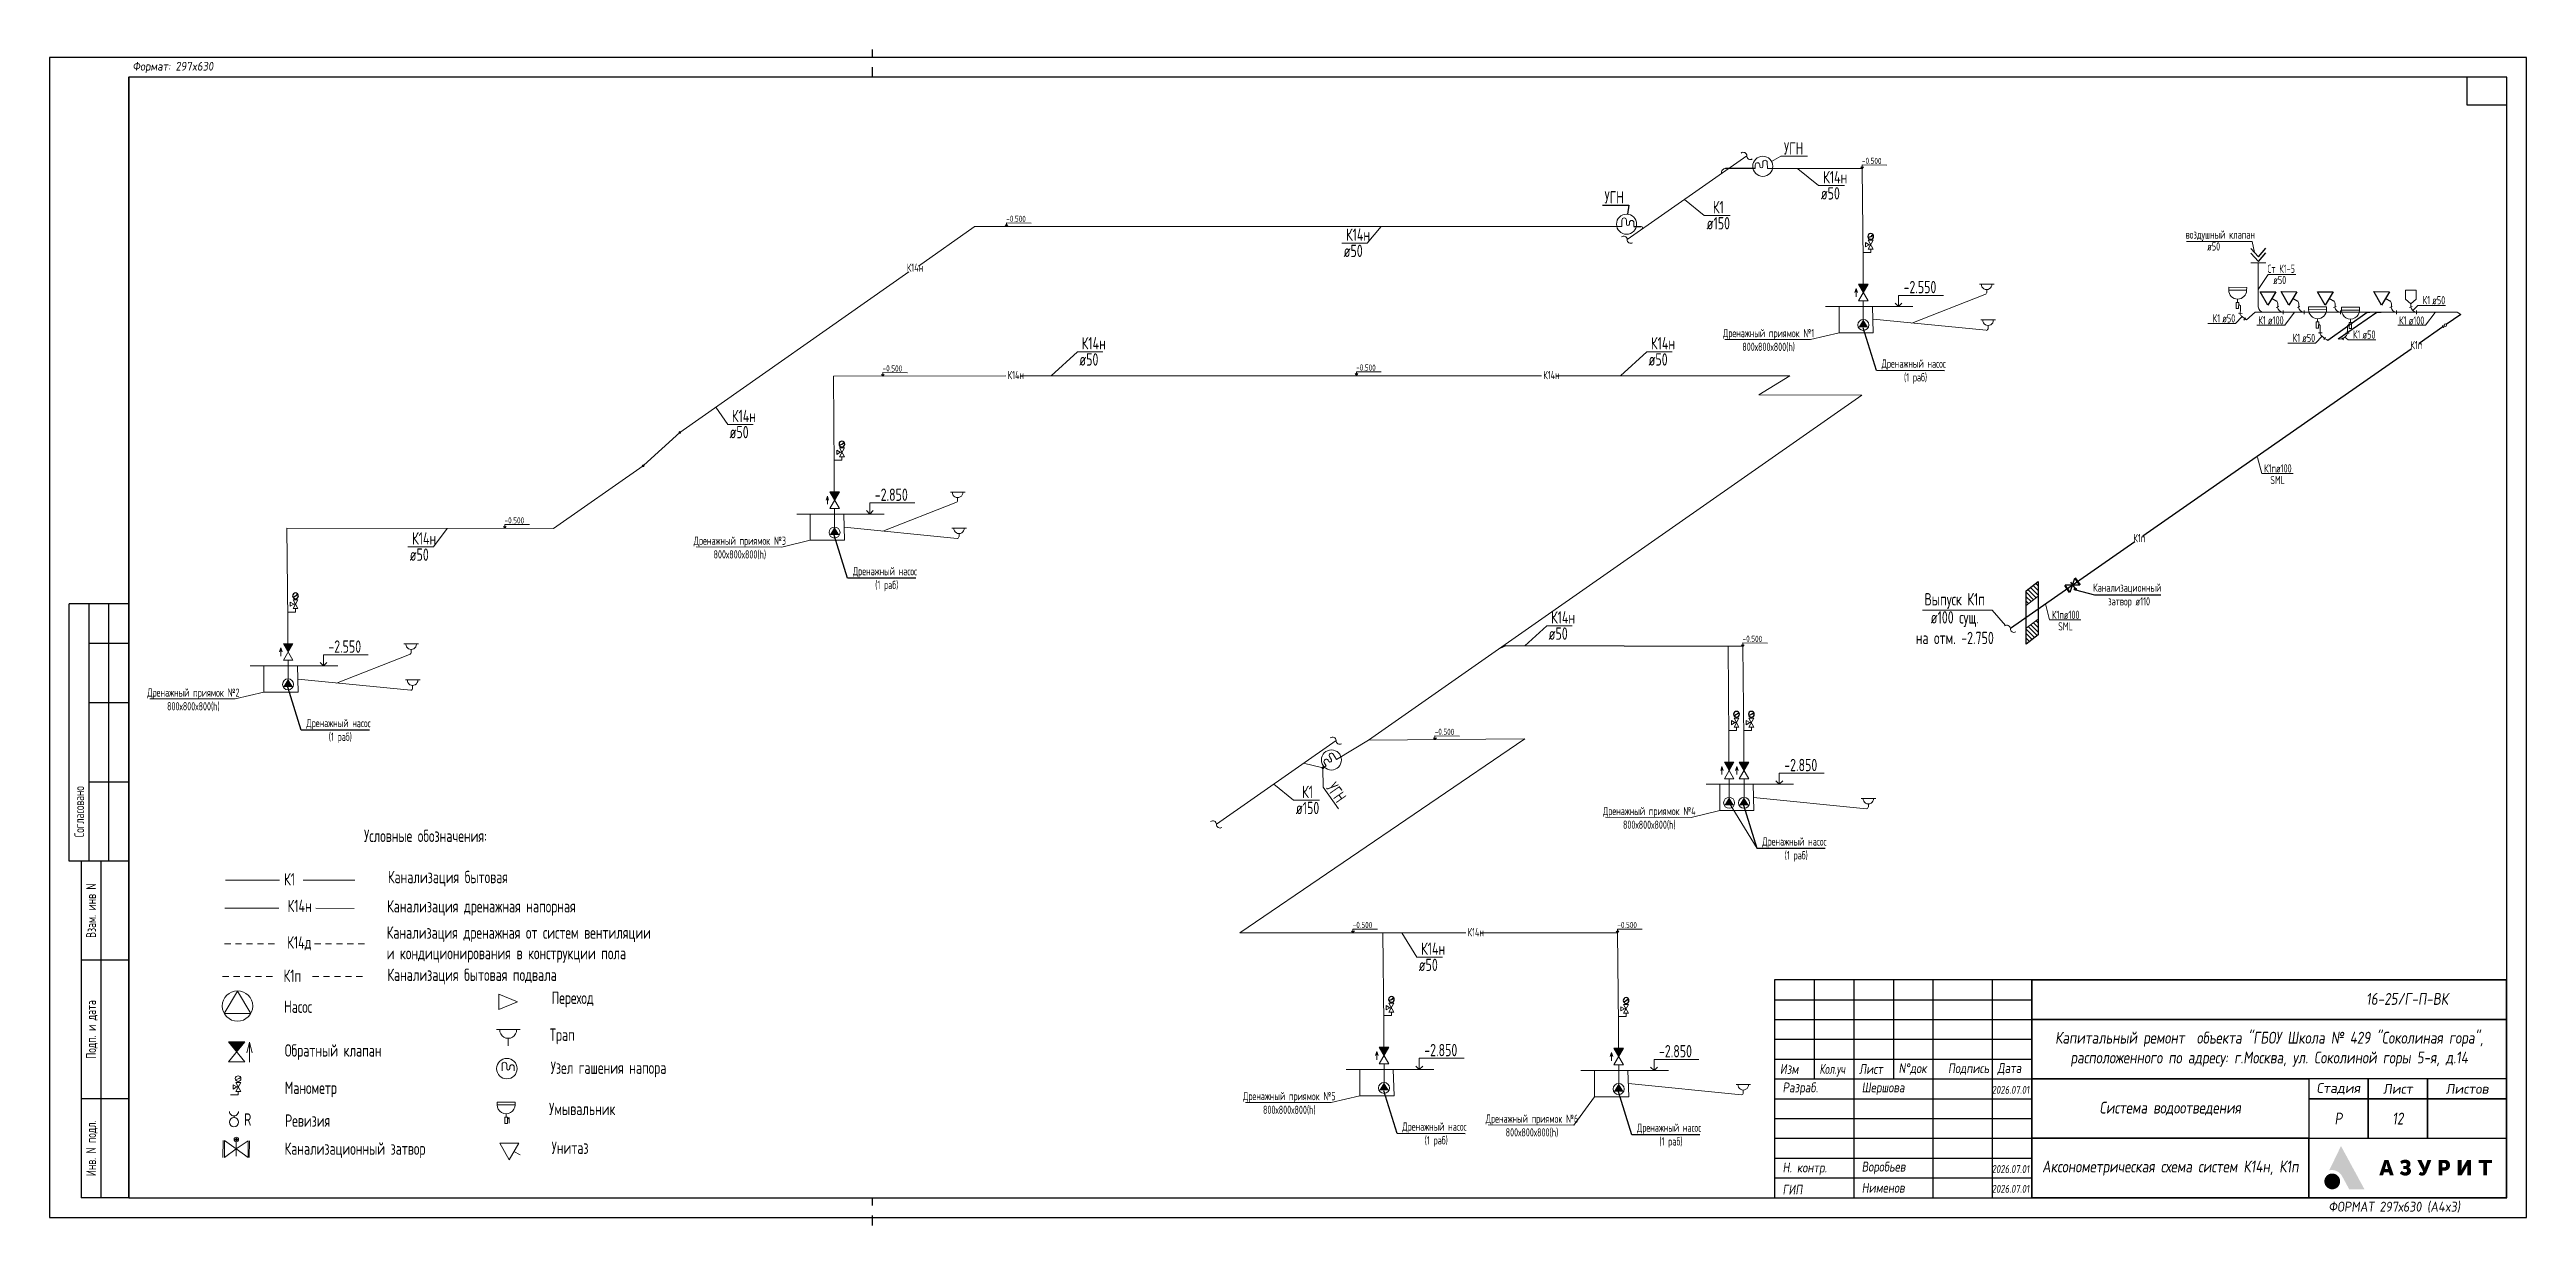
# Paper-space layout 'Схема К2' of a CAD drawing. Header units: millimetres. Extents: x 0 to 24.7, y -0.1 to 11.6.
# The model-space entities are those that its viewports show. They can reach past a viewport. Long polylines and large blocks are cut down to what shows.
import ezdxf
from ezdxf.enums import TextEntityAlignment as Align

# ---------------------------------------------------------------- set-up
doc = ezdxf.new("R2010")
doc.units = ezdxf.units.MM
doc.header["$MEASUREMENT"] = 0
doc.linetypes.add('01_base$0$DASHED2', pattern=[0.375, 0.25, -0.125])
doc.linetypes.add('ACAD_ISO03W100', pattern=[30, 12, -18])
doc.layers.get('0').update_dxf_attribs({"color": 250, "lineweight": 9})
for name, color, linetype in [('_OBORUD', 1, 'Continuous'), ('_RAMKA', 7, 'Continuous'), ('PDF _0', 7, 'Continuous'), ('PDF __OBORUD', 1, 'Continuous'), ('PDF __Арматура', 7, 'Continuous'), ('PDF __насос', 1, 'Continuous'), ('PDF __Санпр', 7, 'Continuous'), ('PDF __Сантехника', 7, 'Continuous'), ('АР_Кровля дорожки', 245, 'Continuous'), ('АР_Таблицы', 250, 'Continuous')]:
    doc.layers.add(name, color=color, linetype=linetype)
for name, color, linetype, lineweight in [('_STAMP', 250, 'Continuous', 30), ('_TEXT', 189, 'Continuous', 30), ('_ВК-Razmer VK', 7, 'Continuous', 25), ('_ВК-Text VK', 7, 'Continuous', 30), ('_ВК-К1', 14, 'Continuous', 40), ('_ВК-К14н', 165, 'Continuous', 40), ('_ВК-К3', 30, 'Continuous', 40), ('_Дренажные насосы', 1, 'Continuous', 30), ('_Отметки перекрытий', 7, 'Continuous', 25), ('_Санпр', 7, 'Continuous', 30), ('_Сантехника', 7, 'Continuous', 30), ('ВК_канализация', 32, 'Continuous', 30), ('надписи ВК', 7, 'Continuous', 13)]:
    doc.layers.add(name, color=color, linetype=linetype, lineweight=lineweight)
doc.layers.add('PDF __ВК-К1', color=7, linetype='Continuous', true_color=0xb80000)
doc.styles.add('ISOCPEUR', font='isocpeur.ttf', dxfattribs={"width": 0.7})
doc.styles.add('SIMPLEX', font='simplex.shx', dxfattribs={"width": 0.85, "oblique": 7})
doc.styles.add('Архитектурный', font='isocpeur.ttf', dxfattribs={"oblique": 8})
doc.styles.add('Архитектурный размер', font='isocpeur.ttf', dxfattribs={"width": 0.8, "oblique": 8})

psp = doc.layouts.new('Схема К2')

# ---------------------------------------------------------------- texts
at = {"layer": '_STAMP', "color": 7, "lineweight": -2, "attachment_point": 5, "style": 'Архитектурный размер'}
for s, width, heights, insert, char_height in [('Р', 0.47705, [0.287], (22.816, 0.986), 0.118), ('12', 0.47705, [0.287], (23.409, 0.986), 0.1183), ('Аксонометрическая схема систем К14н, К1п', 2.49985, [0.575], (21.141, 0.493), 0.11833)]:
    psp.add_mtext_dynamic_manual_height_columns(s, width=width, gutter_width=0, heights=heights, dxfattribs=dict(at, insert=insert, char_height=char_height))

msp = doc.modelspace()

# ---------------------------------------------------------------- texts
at = {"layer": 'АР_Таблицы', "lineweight": 13, "ltscale": 100, "char_height": 300, "width": 9470.463, "attachment_point": 4, "style": 'ISOCPEUR'}
for s, insert in [('\\pxi-1,l1,t1,5;-2.550', (64320.8, -93777.4, 0.3)), ('\\pxi-1,l1,t1,5;-2.850', (39298.6, -98823.9)), ('\\pxi-1,l1,t1,5;-2.550', (26007.9, -102514.9, 0)), ('\\pxi-1,l1,t1,5;-2.850', (61418.9, -105394.6)), ('\\pxi-1,l1,t1,5;-2.850', (52663.5, -112323.9)), ('\\pxi-1,l1,t1,5;-2.850', (58372, -112350.5))]:
    msp.add_mtext(s, dxfattribs=dict(at, insert=insert))
at = {"layer": 'ВК_канализация', "color": 18, "ltscale": 100, "true_color": 0x000000, "attachment_point": 4, "style": 'ISOCPEUR'}
for s, insert, char_height, width in [('\\pxi-1,l1,t1,5;УГН', (61411.5, -90406, 0.3), 300, 7500), ('К14н', (62365.5, -91105, 0.6), 300, 5891.51), ('\\pxi-1,l1,t1,5;УГН', (57047.8, -91594.5), 300, 7500), ('\\pxi-1,l1,t1,5;ø50', (62307.9, -91498.1, 0.6), 300, 7500), ('\\pxi-1,l1,t1,5;ø150', (59530.3, -92224.9, 0.6), 300, 7500), ('К1', (59683.2, -91833.9, 0.6), 300, 5891.51), ('\\pxi-1,l1,t1,5;ø50', (50702.3, -92896.5), 300, 7500), ('К14н', (50759.9, -92503.4), 300, 5891.51), ('воздушный клапан', (71181.3, -92527.2), 200, 5891.51), ('\\pxi-1,l1,t1,5;ø50', (71706, -92789.7), 200, 7500), ('Ст К1-5', (73172, -93332.9), 200, 5891.51), ('\\pxi-1,l1,t1,5;ø50', (73312.2, -93605.3), 200, 7500), ('К1', (71839.8, -94535.1, 0), 200, 5891.51), ('\\pxi-1,l1,t1,5;ø50', (72073, -94538.3, 0), 200, 7500), ('К1', (72951.8, -94582.3, 0), 200, 5891.51), ('\\pxi-1,l1,t1,5;ø100', (73185, -94585.5, 0), 200, 7500), ('К1', (76374.4, -94586.3, 0), 200, 5891.51), ('\\pxi-1,l1,t1,5;ø100', (76607.6, -94589.5, 0), 200, 7500), ('К1', (76947.3, -94093.1), 200, 5891.51), ('\\pxi-1,l1,t1,5;ø50', (77180.5, -94096.2), 200, 7500), ('К14н', (44330.9, -95143.2), 300, 5891.51), ('К14н', (58176.6, -95143.2), 300, 5891.51), ('К1', (73783.9, -95010.4, 0), 200, 5891.51), ('\\pxi-1,l1,t1,5;ø50', (74017.1, -95013.6, 0), 200, 7500), ('К1', (75250.4, -94927.8, 0), 200, 5891.51), ('\\pxi-1,l1,t1,5;ø50', (75483.6, -94930.9, 0), 200, 7500), ('\\pxi-1,l1,t1,5;ø50', (44273.3, -95536.3), 300, 7500), ('\\pxi-1,l1,t1,5;ø50', (58118.9, -95536.3), 300, 7500), ('К14н', (42529.9, -95916), 200, 5891.51), ('К14н', (55558, -95916), 200, 5891.51), ('К14н', (35823.6, -96909.7), 300, 5891.51), ('\\pxi-1,l1,t1,5;ø50', (35765.9, -97302.8), 300, 7500), ('К1п', (73090.3, -98184.6, 0), 200, 5891.51), ('\\pxi-1,l1,t1,5;ø100', (73379.4, -98184.3, 0), 200, 7500), ('SML', (73241.8, -98465.7), 200, 5891.51), ('К14н', (55746, -101806.2), 300, 5891.51), ('Выпуск К1п', (64832.1, -101405.5), 300, 5891.51), ('К1п', (67931.3, -101743.1, 0), 200, 5891.51), ('\\pxi-1,l1,t1,5;ø100', (68220.4, -101742.7, 0), 200, 7500), ('\\pxi-1,l1,t1,5;ø50', (55688.4, -102199.3), 300, 7500), ('SML', (68082.8, -102024.2), 200, 5891.51), ('К1', (49692.5, -106048, 0.6), 300, 5891.51), ('\\pxi-1,l1,t1,5;ø150', (49539.6, -106439, 0.6), 300, 7500), ('К14н', (53717.1, -109458.3), 200, 5891.51), ('\\pxi-1,l1,t1,5;ø50', (52528.3, -110251.6), 300, 7500), ('К14н', (52586, -109858.5), 300, 5891.51)]:
    msp.add_mtext(s, dxfattribs=dict(at, insert=insert, char_height=char_height, width=width))
at = {"layer": 'ВК_канализация', "color": 18, "ltscale": 100, "true_color": 0x000000, "style": 'ISOCPEUR'}
for s, insert, char_height, width, attachment_point, rotation in [('\\pxi-1,l1,t1,5;-0.500', (63785.1, -90711.6, 0.3), 150, 7500, 6, 359.358033), ('\\pxi-1,l1,t1,5;-0.500', (42972.4, -92119.4), 150, 7500, 6, 359.358033), ('К14н', (40078.8, -93305.4, -0.6), 200, 5891.51, 4, 0.039671), ('\\pxqc;Дренажный приямок №1\\P800х800х800(h)', (58093.5, -95067.8, 0.3), 200, 5891.51, 4, 359.918427), ('К1п', (76648.8, -95189.5), 200, 5891.51, 4, 0.578391), ('\\pxi-1,l1,t1,5;-0.500', (39965.6, -95756.9, 0), 150, 7500, 6, 359.358033), ('\\pxi-1,l1,t1,5;-0.500', (51484.2, -95735.7), 150, 7500, 6, 359.358033), ('\\pxqc;Дренажный насос\\P (1 раб)', (61621.6, -95826.1, 0.3), 200, 5891.51, 4, 359.918427), ('\\pxi-1,l1,t1,5;-0.500', (30770.5, -99450.4), 150, 7500, 6, 359.358033), ('К14н', (28044.7, -99886.2, -0.6), 300, 5891.51, 4, 359.918427), ('\\pxqc;Дренажный приямок №3\\P800х800х800(h)', (33071.2, -100114.3, 0), 200, 5891.51, 4, 359.918427), ('К1п', (69910.6, -99878.3), 200, 5891.51, 4, 359.80031), ('\\pxi-1,l1,t1,5;ø50', (27986.6, -100279.3, -0.6), 300, 7500, 4, 359.918427), ('\\pxqc;Дренажный насос\\P (1 раб)', (36599.4, -100872.5), 200, 5891.51, 4, 359.918427), ('\\pxqc;Канализационный\\P затвор ø110', (68594.3, -101274.7), 200, 2334.903, 4, 359.90808), ('\\pxi-1,l1,t1,5;-0.500', (60883.1, -102328.8), 150, 7500, 6, 359.358033), ('\\pxqc;Дренажный приямок №2\\P800х800х800(h)', (19780.5, -103805.3, 0), 200, 5891.51, 4, 359.918427), ('\\pxqc;Дренажный насос\\P (1 раб)', (23308.6, -104563.6, 0), 200, 5891.51, 4, 359.918427), ('\\pxi-1,l1,t1,5;-0.500', (53394, -104589), 150, 7500, 6, 359.358033), ('\\pxi-1,l1,t1,5;УГН', (50393, -105866.4), 300, 7500, 4, 305), ('\\pxqc;Дренажный приямок №4\\P800х800х800(h)', (55191.5, -106685, 0), 200, 5891.51, 4, 359.918427), ('\\pxqc;Дренажный насос\\P (1 раб)', (58719.6, -107443.3), 200, 5891.51, 4, 359.918427), ('\\pxi-1,l1,t1,5;-0.500', (51399.7, -109284.7), 150, 7500, 6, 359.358033), ('\\pxi-1,l1,t1,5;-0.500', (57836.2, -109284.7), 150, 7500, 6, 359.358033), ('\\pxqc;Дренажный приямок №5\\P800х800х800(h)', (46436.1, -113614.3, 0), 200, 5891.51, 4, 359.918427), ('\\pxqc;Дренажный насос\\P (1 раб)', (49964.2, -114372.6), 200, 5891.51, 4, 359.918427), ('\\pxqc;Дренажный приямок №6\\P800х800х800(h)', (52338.1, -114162.9, 0), 200, 5891.51, 4, 359.918427), ('\\pxqc;Дренажный насос\\P (1 раб)', (55672.8, -114399.2), 200, 5891.51, 4, 359.918427)]:
    msp.add_mtext(s, dxfattribs=dict(at, insert=insert, char_height=char_height, width=width, attachment_point=attachment_point, rotation=rotation))
at = {"layer": 'ВК_канализация', "color": 18, "lineweight": 13, "ltscale": 100, "true_color": 0x000000, "char_height": 300, "attachment_point": 4, "style": 'ISOCPEUR'}
for s, insert, width in [('\\pxi-1,l1,qc,t1,5;ø100 сущ.\\Pна отм. -2.750', (64574.7, -102055.9), 1985.55), ('Условные обозначения:', (26877, -107116), 5891.51), ('К1', (24932.1, -108172.1), 3718.698), ('Канализация бытовая', (27456.4, -108158.2), 5891.51), ('К14н', (25017.1, -108819.3), 3718.698), ('Канализация дренажная напорная', (27437.1, -108868.4), 9419.386), ('К14д', (25007.4, -109729.6), 3718.698), ('Канализация дренажная от систем вентиляции и кондиционирования в конструкции пола', (27427.4, -109757.9), 6649.439), ('К1п', (24918.8, -110517), 3718.698), ('Канализация бытовая подвала', (27443.1, -110534.2), 5891.51), ('Насос', (24933.4, -111269.4), 8368.311), ('Переход', (31438.1, -111094.6), 8368.311), ('Трап', (31394.9, -111990.6), 8368.311), ('Обратный клапан', (24948.7, -112373.4), 8368.311), ('Узел гашения напора', (31415.3, -112792.7), 8368.311), ('Манометр', (24948.7, -113281.8), 8368.311), ('R', (23961.2, -114010), 8368.311), ('Умывальник', (31377.7, -113755), 8368.311), ('Ревизия', (24956.1, -114038.2), 8368.311), ('Канализационный затвор', (24944.2, -114759.2), 8368.311), ('Унитаз', (31438.1, -114697.9), 8368.311)]:
    msp.add_mtext(s, dxfattribs=dict(at, insert=insert, width=width))

# ---------------------------------------------------------------- blocks, each defined once
blk = doc.blocks.new('Логотип Азурит')
at = {"layer": '_STAMP', "linetype": 'Continuous', "true_color": 0x2a3756}
h = blk.add_hatch(color=159, dxfattribs=at)
h.dxf.hatch_style = 1
h.paths.add_polyline_path([(-39.4, 8.5), (-40.02, 9.65), (-40.61, 10.74), (-41.14, 11.7), (-41.62, 12.59), (-41.79, 12.89), (-41.86, 13.01), (-41.91, 12.94), (-41.99, 12.78), (-42.39, 11.96), (-42.77, 11.18), (-43.09, 10.5), (-43.47, 9.72), (-44.18, 8.26), (-44.5, 7.6), (-44.73, 7.14), (-44.85, 6.9), (-44.7, 6.93), (-44.51, 6.95), (-44.27, 6.97), (-44.09, 6.97), (-43.91, 6.96), (-43.74, 6.94), (-43.56, 6.91), (-43.39, 6.87), (-43.22, 6.81), (-43.05, 6.75), (-42.89, 6.68), (-42.73, 6.59), (-42.58, 6.5), (-42.43, 6.4), (-42.29, 6.29), (-42.15, 6.17), (-42.03, 6.04), (-41.91, 5.91), (-41.79, 5.77), (-41.72, 5.65), (-41.63, 5.5), (-41.3, 4.9), (-41.02, 4.39), (-40.57, 3.56), (-40.05, 2.59), (-39.78, 2.11), (-37.86, 2.11), (-36.5, 2.11), (-35.94, 2.12), (-36.48, 3.13), (-36.82, 3.75), (-37.16, 4.37), (-37.67, 5.33), (-38.2, 6.3), (-38.54, 6.93), (-38.87, 7.53)])
h = blk.add_hatch(color=159, dxfattribs=at)
h.dxf.hatch_style = 1
h.paths.add_polyline_path([(-29.3, 7.88), (-29.63, 8.84), (-29.86, 9.53), (-30.37, 9.54), (-30.87, 9.54), (-30.93, 9.38), (-31.26, 8.4), (-31.64, 7.27), (-31.97, 6.31), (-32.19, 5.64), (-32.05, 5.63), (-31.71, 5.62), (-31.23, 5.62), (-31.11, 6.03), (-30.99, 6.44), (-30.37, 6.44), (-29.75, 6.44), (-29.63, 6.03), (-29.52, 5.62), (-29.03, 5.62), (-28.54, 5.62), (-28.6, 5.8), (-28.93, 6.79)])
h.paths.add_polyline_path([(-30.77, 7.21), (-30.74, 7.31), (-30.56, 7.93), (-30.43, 8.43), (-30.39, 8.59), (-30.37, 8.65), (-30.35, 8.64), (-30.31, 8.45), (-30.22, 8.08), (-30.11, 7.66), (-30.01, 7.33), (-29.97, 7.21), (-30.37, 7.21)], flags=16)
h = blk.add_hatch(color=159, dxfattribs=at)
h.dxf.hatch_style = 1
h.paths.add_polyline_path([(-24.39, 7.35), (-24.47, 7.43), (-24.56, 7.5), (-24.66, 7.56), (-24.81, 7.65), (-24.74, 7.69), (-24.65, 7.75), (-24.55, 7.86), (-24.45, 7.97), (-24.38, 8.09), (-24.35, 8.18), (-24.32, 8.25), (-24.31, 8.34), (-24.3, 8.45), (-24.3, 8.65), (-24.31, 8.73), (-24.34, 8.82), (-24.41, 8.99), (-24.51, 9.14), (-24.63, 9.28), (-24.78, 9.39), (-24.95, 9.48), (-25.13, 9.55), (-25.34, 9.59), (-25.56, 9.6), (-25.74, 9.6), (-25.91, 9.58), (-26.08, 9.55), (-26.23, 9.51), (-26.39, 9.46), (-26.53, 9.39), (-26.67, 9.32), (-26.8, 9.23), (-26.9, 9.15), (-26.81, 8.98), (-26.64, 8.66), (-26.54, 8.5), (-26.51, 8.5), (-26.46, 8.54), (-26.35, 8.61), (-26.21, 8.67), (-26.07, 8.73), (-25.93, 8.77), (-25.82, 8.79), (-25.72, 8.79), (-25.62, 8.79), (-25.53, 8.76), (-25.46, 8.73), (-25.39, 8.68), (-25.34, 8.62), (-25.3, 8.55), (-25.26, 8.45), (-25.26, 8.36), (-25.27, 8.27), (-25.32, 8.18), (-25.36, 8.13), (-25.39, 8.08), (-25.44, 8.05), (-25.49, 8.02), (-25.63, 7.99), (-25.84, 7.98), (-26.1, 7.97), (-26.1, 7.6), (-26.1, 7.24), (-25.78, 7.23), (-25.54, 7.21), (-25.45, 7.2), (-25.38, 7.18), (-25.33, 7.15), (-25.28, 7.12), (-25.25, 7.08), (-25.21, 7.02), (-25.19, 6.96), (-25.17, 6.9), (-25.17, 6.76), (-25.18, 6.7), (-25.2, 6.64), (-25.23, 6.58), (-25.26, 6.53), (-25.31, 6.49), (-25.37, 6.45), (-25.44, 6.43), (-25.52, 6.41), (-25.69, 6.39), (-25.78, 6.39), (-25.87, 6.41), (-26, 6.45), (-26.16, 6.51), (-26.3, 6.6), (-26.43, 6.69), (-26.53, 6.76), (-26.77, 6.45), (-26.93, 6.26), (-26.97, 6.2), (-26.98, 6.15), (-26.97, 6.11), (-26.94, 6.07), (-26.82, 5.97), (-26.62, 5.84), (-26.41, 5.73), (-26.19, 5.65), (-25.97, 5.59), (-25.78, 5.57), (-25.53, 5.57), (-25.3, 5.58), (-25.12, 5.61), (-24.99, 5.65), (-24.87, 5.71), (-24.75, 5.78), (-24.64, 5.85), (-24.54, 5.94), (-24.45, 6.03), (-24.37, 6.13), (-24.31, 6.23), (-24.25, 6.37), (-24.21, 6.51), (-24.2, 6.66), (-24.2, 6.82), (-24.21, 6.94), (-24.24, 7.06), (-24.28, 7.16), (-24.33, 7.26)])
h = blk.add_hatch(color=159, dxfattribs=at)
h.dxf.hatch_style = 1
h.paths.add_polyline_path([(-19.61, 8.04), (-19.36, 8.68), (-19.14, 9.22), (-19.03, 9.53), (-19.17, 9.54), (-19.52, 9.54), (-20.02, 9.54), (-20.05, 9.44), (-20.31, 8.65), (-20.59, 7.81), (-20.63, 7.68), (-20.66, 7.62), (-20.67, 7.61), (-20.7, 7.67), (-20.82, 7.97), (-21.01, 8.4), (-21.34, 9.1), (-21.54, 9.54), (-22.06, 9.54), (-22.58, 9.54), (-22.4, 9.17), (-21.88, 8.17), (-21.32, 7.06), (-21.11, 6.63), (-21.09, 6.56), (-21.1, 6.52), (-21.15, 6.45), (-21.21, 6.41), (-21.28, 6.38), (-21.37, 6.37), (-21.45, 6.37), (-21.55, 6.39), (-21.64, 6.43), (-21.74, 6.49), (-21.82, 6.53), (-21.86, 6.49), (-21.92, 6.39), (-22.11, 6.05), (-22.23, 5.85), (-22.18, 5.81), (-22.08, 5.75), (-21.95, 5.69), (-21.81, 5.63), (-21.69, 5.59), (-21.51, 5.57), (-21.31, 5.57), (-21.12, 5.59), (-20.97, 5.62), (-20.88, 5.66), (-20.79, 5.71), (-20.71, 5.77), (-20.63, 5.84), (-20.56, 5.93), (-20.48, 6.02), (-20.35, 6.23), (-20.28, 6.35), (-20.21, 6.51), (-19.92, 7.25)])
h = blk.add_hatch(color=159, dxfattribs=at)
h.dxf.hatch_style = 1
h.paths.add_polyline_path([(-14.46, 7.53), (-14.41, 7.64), (-14.37, 7.74), (-14.33, 7.96), (-14.31, 8.19), (-14.32, 8.41), (-14.37, 8.63), (-14.45, 8.83), (-14.5, 8.93), (-14.55, 9.02), (-14.62, 9.1), (-14.69, 9.18), (-14.81, 9.29), (-14.92, 9.37), (-15.06, 9.43), (-15.21, 9.49), (-15.33, 9.52), (-15.49, 9.53), (-16.3, 9.54), (-17.21, 9.54), (-17.21, 7.58), (-17.21, 5.62), (-16.73, 5.62), (-16.25, 5.62), (-16.25, 6.23), (-16.25, 6.83), (-15.87, 6.83), (-15.58, 6.84), (-15.35, 6.86), (-15.17, 6.91), (-14.99, 6.98), (-14.83, 7.08), (-14.69, 7.2), (-14.56, 7.36)])
h.paths.add_polyline_path([(-15.6, 7.68), (-15.67, 7.66), (-15.95, 7.66), (-16.25, 7.66), (-16.25, 8.2), (-16.25, 8.74), (-15.93, 8.73), (-15.64, 8.72), (-15.57, 8.7), (-15.51, 8.67), (-15.42, 8.6), (-15.35, 8.51), (-15.32, 8.45), (-15.3, 8.39), (-15.29, 8.19), (-15.29, 8.07), (-15.3, 8), (-15.32, 7.94), (-15.35, 7.88), (-15.39, 7.82), (-15.43, 7.78), (-15.53, 7.71)], flags=16)
h = blk.add_hatch(color=159, dxfattribs=at)
h.dxf.hatch_style = 1
h.paths.add_polyline_path([(-10.09, 7.82), (-9.98, 8.03), (-9.94, 8.12), (-9.95, 7.93), (-9.96, 7.49), (-9.97, 6.69), (-9.97, 5.62), (-9.5, 5.62), (-9.04, 5.62), (-9.04, 7.58), (-9.04, 9.54), (-9.51, 9.54), (-9.99, 9.54), (-10.36, 8.91), (-10.84, 8.1), (-11.03, 7.78), (-11.26, 7.34), (-11.37, 7.13), (-11.42, 7.05), (-11.41, 7.31), (-11.39, 7.78), (-11.39, 8.55), (-11.39, 9.54), (-11.86, 9.54), (-12.34, 9.54), (-12.34, 7.58), (-12.34, 5.62), (-11.86, 5.62), (-11.37, 5.62), (-11.18, 5.95), (-10.61, 6.89), (-10.31, 7.42)])
h = blk.add_hatch(color=159, dxfattribs=at)
h.dxf.hatch_style = 1
h.paths.add_polyline_path([(-3.74, 9.14), (-3.74, 9.54), (-5.42, 9.54), (-7.09, 9.54), (-7.09, 9.14), (-7.09, 8.74), (-6.5, 8.74), (-5.9, 8.74), (-5.9, 7.18), (-5.9, 5.62), (-5.43, 5.62), (-4.95, 5.62), (-4.95, 7.18), (-4.95, 8.74), (-4.35, 8.74), (-3.74, 8.74)])
at = {"layer": '_STAMP', "linetype": 'Continuous', "true_color": 0x1447b7}
h = blk.add_hatch(color=162, dxfattribs=at)
h.dxf.hatch_style = 1
h.paths.add_polyline_path([(-42.09, 4.22), (-42.11, 4.4), (-42.15, 4.58), (-42.2, 4.76), (-42.27, 4.93), (-42.35, 5.1), (-42.45, 5.26), (-42.57, 5.41), (-42.7, 5.55), (-42.8, 5.64), (-42.91, 5.72), (-43.14, 5.86), (-43.38, 5.97), (-43.63, 6.05), (-43.89, 6.09), (-44.15, 6.1), (-44.42, 6.07), (-44.55, 6.04), (-44.68, 6.01), (-44.87, 5.94), (-45.05, 5.85), (-45.22, 5.74), (-45.37, 5.62), (-45.51, 5.49), (-45.63, 5.35), (-45.75, 5.19), (-45.84, 5.03), (-45.92, 4.85), (-45.98, 4.67), (-46.03, 4.49), (-46.06, 4.29), (-46.07, 4.1), (-46.05, 3.9), (-46.02, 3.7), (-45.97, 3.51), (-45.92, 3.37), (-45.87, 3.24), (-45.8, 3.11), (-45.72, 2.99), (-45.64, 2.88), (-45.54, 2.77), (-45.44, 2.67), (-45.33, 2.57), (-45.22, 2.49), (-45.1, 2.41), (-44.98, 2.34), (-44.85, 2.28), (-44.72, 2.22), (-44.58, 2.18), (-44.44, 2.15), (-44.3, 2.13), (-44.05, 2.12), (-43.8, 2.14), (-43.57, 2.19), (-43.34, 2.26), (-43.12, 2.37), (-42.92, 2.5), (-42.73, 2.65), (-42.56, 2.83), (-42.44, 2.99), (-42.34, 3.15), (-42.26, 3.32), (-42.19, 3.49), (-42.14, 3.67), (-42.11, 3.85), (-42.09, 4.03)])
blk = doc.blocks.new('_Azurit_Stamp 1')
at = {"layer": '_STAMP', "lineweight": 30}
for p, q in [((-175, 55), (-175, 30)), ((-165, 55), (-165, 0)), ((-155, 55), (-155, 30)), ((-145, 55), (-145, 0)), ((-130, 55), (-130, 0)), ((-185, 35), (-120, 35)), ((-185, 30), (-120, 30))]:
    blk.add_line(p, q, dxfattribs=at)
at = {"layer": '_STAMP', "lineweight": -2}
for p, q in [((-120, 55), (-120, 0)), ((-185, 50), (-120, 50)), ((-185, 45), (-120, 45)), ((-185, 40), (-120, 40)), ((-185, 25), (-120, 25)), ((-185, 20), (-120, 20)), ((-185, 15), (-120, 15)), ((-185, 10), (-120, 10)), ((-185, 5), (-120, 5))]:
    blk.add_line(p, q, dxfattribs=at)
blk.add_lwpolyline([(-185, 0), (0, 0), (0, 55), (-185, 55)], close=True, dxfattribs=at)
at = {"layer": '_STAMP', "lineweight": 30}
for points in [[(-185, 0), (0, 0), (0, 55), (-185, 55)], [(-120, 55), (0, 55), (0, 45), (-120, 45)], [(-120, 45), (0, 45), (0, 30), (-120, 30)], [(-120, 30), (-50, 30), (-50, 15), (-120, 15)], [(-50, 25), (-35, 25), (-35, 30), (-50, 30)], [(-35, 25), (-20, 25), (-20, 30), (-35, 30)], [(-20, 25), (0, 25), (0, 30), (-20, 30)], [(-50, 15), (-35, 15), (-35, 25), (-50, 25)], [(-35, 15), (-20, 15), (-20, 25), (-35, 25)], [(-20, 15), (0, 15), (0, 25), (-20, 25)], [(-120, 15), (-50, 15), (-50, 0), (-120, 0)], [(-50, 15), (0, 15), (0, 0), (-50, 0)]]:
    blk.add_lwpolyline(points, close=True, dxfattribs=at)
at = {"linetype": 'Continuous'}
blk.add_blockref('Логотип Азурит', (0, 0), dxfattribs=at)
at = {"layer": '_STAMP', "style": 'Архитектурный', "oblique": 8, "width": 0.8}
for p in [(-130.13, 26.23), (-130.13, 6.23), (-130.13, 1.23)]:
    blk.add_text('2026.07.01', height=2, dxfattribs=at).set_placement(p)
at = {"layer": '_STAMP', "color": 7, "lineweight": -2, "attachment_point": 4, "style": 'Архитектурный размер'}
for s, width, gutter_width, heights, insert, char_height in [('{\\C256;\\c0;16-25/Г-П-ВК}', 69.1586, 0, [9.61], (-35.52, 50.2), 3), ('Изм', 10, 12.5, [0], (-183.67, 32.5), 2.5), ('{\\W0.7;Кол.уч}', 10, 12.5, [0], (-173.67, 32.17), 2.5), ('Лист', 10, 12.5, [0], (-163.67, 32.5), 2.5), ('N%%Dдок', 10, 12.5, [0], (-153.67, 32.5), 2.5), ('Подпись', 10, 12.5, [0], (-141.17, 32.5), 2.5), ('Дата', 10, 12.5, [0], (-128.67, 32.5), 2.5), ('Разраб.', 20, 12.5, [0], (-183, 27.5), 2.5), ('Шершова', 20, 12.5, [0], (-163, 27.5), 2.5), ('Н. контр.', 20, 12.5, [0], (-183, 7.27), 2.5), ('Воробьев', 20, 12.5, [0], (-163, 7.5), 2.5), ('ГИП', 20, 12.5, [0], (-183, 2.04), 2.5), ('Нименов', 20, 12.5, [0], (-163, 2.5), 2.5)]:
    blk.add_mtext_dynamic_manual_height_columns(s, width=width, gutter_width=gutter_width, heights=heights, dxfattribs=dict(at, insert=insert, char_height=char_height))
at = {"layer": '_STAMP', "color": 7, "lineweight": -2, "char_height": 3, "attachment_point": 5, "style": 'Архитектурный размер'}
for s, insert, width in [('Капитальный ремонт  объекта "ГБОУ Школа № 429 "Соколиная гора", расположенного по адресу: г.Москва, ул. Соколиной горы 5-я, д.14', (-60, 37.5), 120), ('Система водоотведения', (-85, 22.5), 55.39)]:
    blk.add_mtext(s, dxfattribs=dict(at, insert=insert, width=width))
at = {"layer": '_STAMP', "lineweight": -2, "char_height": 2.5, "attachment_point": 5, "style": 'Архитектурный'}
for s, insert in [('Стадия', (-42.5, 27.5)), ('Лист', (-27.5, 27.5)), ('Листов', (-10, 27.5))]:
    blk.add_mtext_dynamic_manual_height_columns(s, width=15, gutter_width=12.5, heights=[0], dxfattribs=dict(at, insert=insert))
blk = doc.blocks.new('_DOP_POLE')
at = {"layer": '_STAMP'}
for p, q in [((-15, 85), (-15, 150)), ((0, 150), (-15, 150)), ((-10, 85), (-10, 150)), ((-5, 85), (-5, 150)), ((0, 150), (0, 0)), ((0, 140), (-10, 140)), ((0, 125), (-10, 125)), ((0, 105), (-10, 105)), ((0, 85), (-15, 85)), ((-12, 85), (-12, 0)), ((-7, 85), (-7, 0)), ((0, 60), (-12, 60)), ((0, 25), (-12, 25)), ((0, 0), (-12, 0))]:
    blk.add_line(p, q, dxfattribs=at)
at = {"layer": '_TEXT', "style": 'ISOCPEUR', "width": 0.7}
for s, p in [('Согласовано', (-12.5, 97.5)), ('Взам. инв N', (-9.5, 72.5)), ('Подп. и дата', (-9.5, 42.5)), ('Инв. N подл.', (-9.5, 12.5))]:
    blk.add_text(s, height=2.5, rotation=90, dxfattribs=at).set_placement(p, align=Align.MIDDLE_CENTER)
blk = doc.blocks.new('*U2211')
at = {"color": 0}
for p, q in [((613, 283), (613, 290)), ((623, 283), (613, 283))]:
    blk.add_line(p, q, dxfattribs=at)
at = {"layer": '_RAMKA', "color": 253, "linetype": 'ACAD_ISO03W100', "ltscale": 0.12}
for p, q in [((210, 290), (210, 297)), ((210, 0), (210, 7))]:
    blk.add_line(p, q, dxfattribs=at)
at = {"layer": '_RAMKA', "color": 0}
for points in [[(2, 2), (628, 2), (628, 295), (2, 295)], [(22, 7), (623, 7), (623, 290), (22, 290)]]:
    blk.add_lwpolyline(points, close=True, dxfattribs=at)
at = {"layer": '_RAMKA'}
blk.add_blockref('_DOP_POLE', (22, 7), dxfattribs=at)
at = {"layer": '_RAMKA', "color": 8, "insert": (23, 292.5), "char_height": 2.2, "attachment_point": 4, "style": 'SIMPLEX'}
blk.add_mtext_dynamic_manual_height_columns('Формат: 297x630', width=59.7559, gutter_width=12.5, heights=[0], dxfattribs=at)
at = {"layer": '_RAMKA', "color": 8, "style": 'SIMPLEX', "oblique": 7, "width": 0.85}
blk.add_attdef('ФОРМАТ_А', (578, 3.5), '', height=2.5, dxfattribs=at)
blk = doc.blocks.new('_MANOMETR')
at = {"layer": '_OBORUD', "color": 1, "lineweight": 30}
for p, q in [((0, 0), (-1.8, 0.9)), ((-1.8, 0.9), (-0.9, 0.2)), ((-1.8, 0.9), (-0.6, 0.6)), ((1.8, -0.9), (0, 0)), ((0, -3), (0, -4))]:
    blk.add_line(p, q, dxfattribs=at)
blk.add_circle((0, 0), 3, dxfattribs=at)
blk = doc.blocks.new('Унитаз')
at = {"layer": '_Сантехника', "lineweight": 30}
blk.add_line((-161311, 33424), (-161137, 33336), dxfattribs=at)
blk.add_lwpolyline([(-161446, 33191), (-161714, 33657), (-161176, 33657)], close=True, dxfattribs=at)

# ---------------------------------------------------------------- hatches: boundary and pattern name
at = {"ltscale": 500, "transparency": 33554636}
h = msp.add_hatch(color=7, dxfattribs=at)
h.dxf.hatch_style = 1
h.paths.add_polyline_path([(34534, -97304.2, 1), (34576.3, -97313.2, 1)])
h = msp.add_hatch(color=7, dxfattribs=at)
h.dxf.hatch_style = 1
h.paths.add_polyline_path([(33644.5, -98115.6, 1), (33686.8, -98124.6, 1)])
at = {"layer": '_ВК-К3', "lineweight": 25}
h = msp.add_hatch(dxfattribs=at)
h.set_pattern_fill('ANSI31', scale=25, angle=270)
h.set_pattern_definition([(315, (112014.57, -219991.49), (56.1266, 56.1266), [])])
h.paths.add_polyline_path([(67598.8, -102231.2), (67598.8, -101850.6), (67301.2, -102071.1), (67301.2, -102452.9)])
h.paths.add_polyline_path([(67598.8, -101291.3), (67598.8, -100936.2), (67301.2, -101157.9), (67301.2, -101513)])
at = {"layer": '_Дренажные насосы', "lineweight": 13}
for points in [[(63460.5, -94757.9), (63342.1, -94562.4), (63223.7, -94757.9)], [(38438.3, -99804.4), (38319.9, -99608.9), (38201.4, -99804.4)], [(25147.5, -103495.4), (25029.1, -103299.9), (24910.7, -103495.4)], [(60197.7, -106375.2), (60079.3, -106179.7), (59960.9, -106375.2)], [(60558.5, -106375.2), (60440.1, -106179.7), (60321.7, -106375.2)], [(51803.1, -113304.5), (51684.7, -113109), (51566.3, -113304.5)], [(57511.7, -113331), (57393.2, -113135.5), (57274.8, -113331)]]:
    msp.add_hatch(color=256, dxfattribs=at).paths.add_polyline_path(points)
at = {"layer": 'АР_Кровля дорожки', "lineweight": 13, "ltscale": 500, "true_color": 0x000000}
h = msp.add_hatch(color=18, dxfattribs=at)
h.dxf.hatch_style = 1
h.paths.add_polyline_path([(23980.1, -112124.7), (23577.4, -112124.7), (23778.8, -112368.1)])
at = {"layer": 'надписи ВК', "lineweight": 13, "ltscale": 2000}
for points in [[(63227.3, -93707.8), (63459.4, -93707.8), (63343.4, -93908.5)], [(38205, -98754.3), (38437.2, -98754.3), (38321.1, -98955)], [(24914.3, -102445.3), (25146.5, -102445.3), (25030.4, -102646)], [(59964.5, -105325), (60196.6, -105325), (60080.6, -105525.7)], [(60325.3, -105325), (60557.5, -105325), (60441.4, -105525.7)], [(51569.9, -112254.3), (51802, -112254.3), (51686, -112455)], [(57278.4, -112280.9), (57510.6, -112280.9), (57394.5, -112481.6)]]:
    msp.add_hatch(color=7, dxfattribs=at).paths.add_polyline_path(points)

# ---------------------------------------------------------------- linework, layer by layer
at = {"lineweight": 13}
for p, q in [((63581.6, -92638.6, 0.3), (63461.6, -92638.6, 0.3)), ((63461.6, -92854.5, 0.3), (63581.6, -92638.6, 0.3)), ((63461.6, -92638.6, 0.3), (63581.6, -92854.5, 0.3)), ((63483.3, -92746.9, 0.3), (63521.6, -92746.5, 0.3)), ((63521.6, -92937.4, 0.3), (63334.3, -92938, 0.3)), ((63461.6, -92854.5, 0.3), (63581.6, -92854.5, 0.3)), ((63521.6, -92937.4, 0.3), (63521.6, -92854.5, 0.3)), ((63167.7, -93810.4, 0.3), (63137.3, -93907.6, 0.3)), ((63167.7, -94011, 0.3), (63167.7, -93810.4, 0.3)), ((63167.7, -93810.4, 0.3), (63198.2, -93907.6, 0.3)), ((38499.4, -97983.9, 0), (38312.1, -97984.5, 0)), ((38559.4, -97685, 0), (38439.4, -97685, 0)), ((38439.4, -97901, 0), (38559.4, -97685, 0)), ((38439.4, -97685, 0), (38559.4, -97901, 0)), ((38439.4, -97901, 0), (38559.4, -97901, 0)), ((38461.1, -97793.4, 0), (38499.4, -97793, 0)), ((38499.4, -97983.9, 0), (38499.4, -97901, 0)), ((38145.5, -98856.8, 0), (38115.1, -98954.1, 0)), ((38145.5, -99057.5, 0), (38145.5, -98856.8, 0)), ((38145.5, -98856.8, 0), (38175.9, -98954.1, 0)), ((25208.7, -101674.9, 0), (25021.3, -101675.5, 0)), ((25268.6, -101376.1, 0), (25148.7, -101376.1, 0)), ((25148.7, -101592, 0), (25268.6, -101376.1, 0)), ((25148.7, -101376.1, 0), (25268.6, -101592, 0)), ((25148.7, -101592, 0), (25268.6, -101592, 0)), ((25170.3, -101484.4, 0), (25208.7, -101484, 0)), ((25208.7, -101674.9, 0), (25208.7, -101592, 0)), ((24854.8, -102547.9, 0), (24824.4, -102645.1, 0)), ((24854.8, -102748.5, 0), (24854.8, -102547.9, 0)), ((24854.8, -102547.9, 0), (24885.2, -102645.1, 0)), ((60258.8, -104554.7, 0), (60071.5, -104555.2, 0)), ((60318.8, -104255.8, 0), (60198.9, -104255.8, 0)), ((60198.9, -104471.7, 0), (60318.8, -104255.8, 0)), ((60198.9, -104255.8, 0), (60318.8, -104471.7, 0)), ((60198.9, -104471.7, 0), (60318.8, -104471.7, 0)), ((60220.5, -104364.1, 0), (60258.8, -104363.7, 0)), ((60258.8, -104554.7, 0), (60258.8, -104471.7, 0)), ((60619.6, -104554.7, 0), (60432.3, -104555.2, 0)), ((60679.6, -104255.8, 0), (60559.7, -104255.8, 0)), ((60559.7, -104471.7, 0), (60679.6, -104255.8, 0)), ((60559.7, -104255.8, 0), (60679.6, -104471.7, 0)), ((60559.7, -104471.7, 0), (60679.6, -104471.7, 0)), ((60581.3, -104364.1, 0), (60619.6, -104363.7, 0)), ((60619.6, -104554.7, 0), (60619.6, -104471.7, 0)), ((59905, -105427.6, 0), (59874.5, -105524.9, 0)), ((59905, -105628.2, 0), (59905, -105427.6, 0)), ((59905, -105427.6, 0), (59935.4, -105524.9, 0)), ((60265.8, -105427.6, 0), (60235.4, -105524.9, 0)), ((60265.8, -105628.2, 0), (60265.8, -105427.6, 0)), ((60265.8, -105427.6, 0), (60296.2, -105524.9, 0)), ((51924.2, -111185.1, 0), (51804.2, -111185.1, 0)), ((51804.2, -111401, 0), (51924.2, -111185.1, 0)), ((51804.2, -111185.1, 0), (51924.2, -111401, 0)), ((51804.2, -111401, 0), (51924.2, -111401, 0)), ((51825.9, -111293.5, 0), (51864.2, -111293.1, 0)), ((51864.2, -111484, 0), (51864.2, -111401, 0)), ((57632.8, -111211.7, 0), (57512.8, -111211.7, 0)), ((57512.8, -111427.6, 0), (57632.8, -111211.7, 0)), ((57512.8, -111211.7, 0), (57632.8, -111427.6, 0)), ((57512.8, -111427.6, 0), (57632.8, -111427.6, 0)), ((57534.5, -111320, 0), (57572.8, -111319.6, 0)), ((57572.8, -111510.5, 0), (57572.8, -111427.6, 0)), ((51864.2, -111484, 0), (51676.9, -111484.5, 0)), ((57572.8, -111510.5, 0), (57385.5, -111511.1, 0)), ((51510.3, -112356.9, 0), (51479.9, -112454.2, 0)), ((51510.3, -112557.5, 0), (51510.3, -112356.9, 0)), ((51510.3, -112356.9, 0), (51540.8, -112454.2, 0)), ((57218.9, -112383.5, 0), (57188.5, -112480.7, 0)), ((57218.9, -112584.1, 0), (57218.9, -112383.5, 0)), ((57218.9, -112383.5, 0), (57249.3, -112480.7, 0))]:
    msp.add_line(p, q, dxfattribs=at)
at = {"color": 7, "ltscale": 500}
for points, elevation in [([(63313.4, -90899.5), (63281.8, -90856.5)], 0.3), ([(63313.4, -90899.5), (63348.6, -90854.8)], 0.3), ([(63314.7, -90899.5), (63315.1, -90809), (63914.1, -90811.9)], 0.3), ([(39493.9, -95944.9), (39462.3, -95901.9)], 0), ([(39493.9, -95944.9), (39529.1, -95900.2)], 0), ([(39495.2, -95944.9), (39495.6, -95854.4), (40094.6, -95857.2)], 0), ([(73795.8, -98309), (73031.6, -98309), (72931.2, -97916.4)], 0), ([(68636.8, -101867.4), (67872.6, -101867.4), (67772.2, -101474.9)], 0)]:
    msp.add_lwpolyline(points, dxfattribs=dict(at, elevation=elevation))
for points in [[(42500.7, -92307.3), (42469.1, -92264.3)], [(42500.7, -92307.3), (42535.9, -92262.6)], [(42502, -92307.3), (42502.4, -92216.8), (43101.4, -92219.7)], [(71202.3, -92669.3), (72800.7, -92665.1), (72859.5, -92939.3)], [(51012.6, -95923.6), (50980.9, -95880.6)], [(51012.6, -95923.6), (51047.8, -95878.9)], [(51013.8, -95923.6), (51014.2, -95833.1), (51613.2, -95836)], [(30298.8, -99638.4), (30267.2, -99595.4)], [(30298.8, -99638.4), (30334, -99593.7)], [(30300.1, -99638.4), (30300.5, -99547.9), (30899.5, -99550.7)], [(67301.2, -101157.9), (67598.8, -100936.2)], [(67301.2, -101513), (67598.8, -101291.3)], [(67301.2, -102071.1), (67598.8, -101849.5)], [(67301.2, -102452.9), (67598.8, -102231.2)], [(67301.2, -102452.9), (67598.8, -102231.2)], [(60411.5, -102516.8), (60379.8, -102473.8)], [(60411.5, -102516.8), (60446.7, -102472.1)], [(60412.7, -102516.8), (60413.2, -102426.3), (61012.1, -102429.1)], [(52922.4, -104777), (52890.8, -104734)], [(52922.4, -104777), (52957.6, -104732.3)], [(52923.7, -104777), (52924.1, -104686.5), (53523, -104689.3)], [(50928.1, -109472.6), (50896.5, -109429.6)], [(50928.1, -109472.6), (50963.3, -109427.9)], [(50929.4, -109472.6), (50929.8, -109382.1), (51528.7, -109385)], [(57364.6, -109472.6), (57333, -109429.6)], [(57364.6, -109472.6), (57399.8, -109427.9)], [(57365.9, -109472.6), (57366.3, -109382.1), (57965.2, -109385)]]:
    msp.add_lwpolyline(points, dxfattribs=at)
at = {"lineweight": 13}
for points, elevation in [([(63483.3, -92746.9), (63395.3, -92696.1), (63395.3, -92797.7)], 0.3), ([(38461.1, -97793.4), (38373.1, -97742.6), (38373.1, -97844.2)], 0), ([(25170.3, -101484.4), (25082.4, -101433.6), (25082.4, -101535.2)], 0), ([(60220.5, -104364.1), (60132.6, -104313.4), (60132.6, -104414.9)], 0), ([(60581.3, -104364.1), (60493.4, -104313.4), (60493.4, -104414.9)], 0), ([(51825.9, -111293.5), (51737.9, -111242.7), (51737.9, -111344.2)], 0), ([(57534.5, -111320), (57446.5, -111269.2), (57446.5, -111370.8)], 0)]:
    msp.add_lwpolyline(points, close=True, dxfattribs=dict(at, elevation=elevation))
at = {"color": 217, "ltscale": 500, "true_color": 0x93278f}
for points in [[(72945.3, -94259.4), (72950.1, -93185.1)], [(72637.4, -94527.1), (72596, -94577.3)], [(74581.5, -95002.4), (74540.1, -95052.6)], [(74985, -95007.7), (75025, -95058.9)]]:
    msp.add_lwpolyline(points, dxfattribs=at)
at = {"color": 3, "linetype": '01_base$0$DASHED2'}
for points in [[(64524.4, -94651.1), (66300.9, -93955.6), (66300.9, -93955.6), (66300.9, -93955.6)], [(63582.1, -94553.4), (66331.7, -94828.1), (66331.7, -94828.1), (66331.7, -94828.1)]]:
    msp.add_lwpolyline(points, dxfattribs=at)
at = {"color": 7, "ltscale": 100, "elevation": 0}
for points in [[(71723.3, -94663.2), (72398.5, -94663.2), (72555.6, -94495.4)], [(72917, -94702.3), (73592.2, -94702.3), (73829.1, -94389.3)], [(76339.6, -94706.3), (77014.8, -94706.3), (77251.7, -94393.4)], [(73667.3, -95138.5), (74342.6, -95138.5), (74499.7, -94970.7)]]:
    msp.add_lwpolyline(points, dxfattribs=at)
at = {"color": 217, "ltscale": 100, "true_color": 0x93278f, "elevation": 0}
for points in [[(72619.6, -94551.4), (72660.3, -94573.8)], [(74563.6, -95026.7), (74604.4, -95049.1)], [(75002.2, -95032.4), (74929.7, -95041.6)]]:
    msp.add_lwpolyline(points, dxfattribs=at)
at = {"color": 18, "ltscale": 500, "true_color": 0x000000}
for points in [[(77506.1, -94221.2), (76830.8, -94221.2), (76704.7, -94349.2)], [(64784, -101633.9), (66477.3, -101633.9), (66801.8, -102001.5)]]:
    msp.add_lwpolyline(points, dxfattribs=at)
at = {"color": 18, "ltscale": 500, "true_color": 0x000000, "elevation": 0}
msp.add_lwpolyline([(75809.2, -95055.9), (75133.9, -95055.9), (75052.9, -94992.7)], dxfattribs=at)
at = {"color": 7, "linetype": '01_base$0$DASHED2'}
msp.add_lwpolyline([(33684.1, -98108.8), (34555.2, -97308.7)], dxfattribs=at)
at = {"color": 3, "linetype": '01_base$0$DASHED2', "elevation": 0}
for points in [[(39496.2, -99710.3), (41272.7, -99014.8), (41272.7, -99014.8), (41272.7, -99014.8)], [(38553.9, -99612.7), (41303.5, -99887.3), (41303.5, -99887.3), (41303.5, -99887.3)], [(26205.5, -103401.3), (27981.9, -102705.8), (27981.9, -102705.8), (27981.9, -102705.8)], [(25263.2, -103303.7), (28012.8, -103578.3), (28012.8, -103578.3), (28012.8, -103578.3)], [(60674.2, -106183.4), (63423.8, -106458.1), (63423.8, -106458.1), (63423.8, -106458.1)], [(57627.3, -113139.3), (60376.9, -113413.9), (60376.9, -113413.9), (60376.9, -113413.9)]]:
    msp.add_lwpolyline(points, dxfattribs=at)
at = {"color": 18, "ltscale": 100, "true_color": 0x000000}
msp.add_lwpolyline([(60758.4, -107424), (60079.3, -106313.3)], dxfattribs=at)
at = {"color": 7, "ltscale": 500}
for centre in [(34555.2, -97308.7), (33665.7, -98120.1, 0)]:
    msp.add_circle(centre, 21.6, dxfattribs=at)
at = {"color": 152, "ltscale": 100, "true_color": 0x2776bb}
for centre, radius, start, end in [((59987, -90990, 0.3), 94, 86.380953, 194.17567), ((57935.4, -92338.1), 38, 303.031671, 79.634845)]:
    msp.add_arc(centre, radius, start, end, dxfattribs=at)
at = {"color": 18, "ltscale": 500, "true_color": 0x000000}
for centre, radius, start, end in [((60423.8, -90586.8), 86.2, 2.21733, 129.290012), ((60595.8, -90590.3), 86.2, 175.436817, 302.509499), ((57513.6, -92622.5), 86.2, 2.21733, 129.290012), ((57685.7, -92626), 86.2, 175.436817, 302.509499), ((66287.8, -93901.8), 55.4, 283.653571, 3.656409), ((66322.4, -94774.7), 55.4, 283.653571, 3.656409), ((41259.6, -98961, 0), 55.4, 283.653571, 3.656409), ((41294.2, -99833.9, 0), 55.4, 283.653571, 3.656409), ((66833.3, -102081.8), 86.2, 2.21733, 129.290012), ((67005.3, -102085.3), 86.2, 175.436817, 302.509499), ((27968.9, -102652, 0), 55.4, 283.653571, 3.656409), ((28003.5, -103524.9, 0), 55.4, 283.653571, 3.656409), ((50433.1, -104800.9), 86.2, 2.21733, 129.290012), ((50605.1, -104804.4), 86.2, 175.436817, 302.509499), ((63410.7, -106404.3, 0), 55.4, 283.653571, 3.656409), ((47522.9, -106836.6), 86.2, 2.21733, 129.290012), ((47695, -106840.1), 86.2, 175.436817, 302.509499), ((60367.6, -113360.5, 0), 55.4, 283.653571, 3.656409)]:
    msp.add_arc(centre, radius, start, end, dxfattribs=at)
at = {"color": 217, "ltscale": 100, "true_color": 0x93278f}
msp.add_arc((73099.3, -94234.8), 155.9, 189.015294, 262.320555, dxfattribs=at)
at = {"layer": '_ВК-Razmer VK', "color": 18, "lineweight": 13, "true_color": 0x000000}
for centre, radius in [((60897.8, -90841.2, 0.3), 244.3), ((57584.5, -92248.7), 244.3), ((50405.1, -105271.2), 244.3), ((30350, -112773.8, 0), 249.6)]:
    msp.add_circle(centre, radius, dxfattribs=at)
at = {"layer": '_ВК-Text VK', "lineweight": 13}
for points, elevation in [([(62751.7, -94246.2), (63567.1, -94246.2), (63585.2, -94886.2), (62751.7, -94886.2)], 0.3), ([(37729.4, -99292.7), (38544.9, -99292.7), (38562.9, -99932.7), (37729.4, -99932.7)], 0), ([(24438.7, -102983.7), (25254.1, -102983.7), (25272.2, -103623.7), (24438.7, -103623.7)], 0), ([(59849.7, -105863.4), (60665.1, -105863.4), (60683.2, -106503.4), (59849.7, -106503.4)], 0), ([(51094.3, -112792.7), (51909.7, -112792.7), (51927.8, -113432.7), (51094.3, -113432.7)], 0), ([(56802.8, -112819.3), (57618.3, -112819.3), (57636.3, -113459.3), (56802.8, -113459.3)], 0)]:
    msp.add_lwpolyline(points, close=True, dxfattribs=dict(at, elevation=elevation))
at = {"layer": '_ВК-К1', "color": 7, "lineweight": 13, "ltscale": 100}
for p, q in [((62423, -94246.2, 0.3), (64550, -94246.2, 0.3)), ((37400.8, -99292.7, 0), (39527.7, -99292.7, 0)), ((24110, -102983.7, 0), (26237, -102983.7, 0)), ((59521, -105863.4, 0), (61648, -105863.4, 0)), ((50765.6, -112792.7, 0), (52892.6, -112792.7, 0)), ((56474.2, -112819.3, 0), (58601.1, -112819.3, 0))]:
    msp.add_line(p, q, dxfattribs=at)
at = {"layer": '_ВК-К1', "color": 217, "lineweight": 13, "true_color": 0x93278f}
for p, q in [((72512.6, -94296.6, 0), (72510.6, -94440.8, 0)), ((72619.6, -94551.4, 0), (72555.6, -94495.4, 0)), ((74456.7, -94771.9, 0), (74454.7, -94916.1, 0)), ((74563.6, -95026.7, 0), (74499.7, -94970.7, 0)), ((75002.2, -95032.4, 0), (75067.6, -94978.1, 0)), ((75115.7, -94780.4, 0), (75114, -94924.7, 0))]:
    msp.add_line(p, q, dxfattribs=at)
at = {"layer": '_ВК-К1', "color": 217, "lineweight": 13, "true_color": 0x93278f, "transparency": 33554687, "elevation": 0, "flags": 128}
for points in [[(72555.4, -94415.8), (72466.5, -94414.6)], [(73387.2, -94271.9), (73446.1, -94247.7)], [(73899.8, -94271), (73958.7, -94246.8)], [(74781.4, -94271.9), (74840.3, -94247.7)], [(76148.1, -94271.6), (76207, -94247.4)], [(76630.5, -94271.8), (76689.4, -94247.6)], [(74499.5, -94891.1), (74410.6, -94889.9)], [(75069.8, -94898.6), (75158.7, -94899.6)]]:
    msp.add_lwpolyline(points, dxfattribs=at)
at = {"layer": '_ВК-К1', "color": 217, "lineweight": 13, "true_color": 0x93278f, "transparency": 33554687, "flags": 128}
for points in [[(73552.2, -94435.3), (73553.1, -94344.3)], [(74064.8, -94434.4), (74065.7, -94343.4)], [(74946.4, -94435.3), (74947.2, -94344.3)], [(76313, -94435), (76313.9, -94344)], [(76795.4, -94435.2), (76796.3, -94344.2)]]:
    msp.add_lwpolyline(points, dxfattribs=at)
at = {"layer": '_ВК-К1', "color": 217, "lineweight": 13, "ltscale": 100, "true_color": 0x93278f}
for centre, radius, start, end in [((72627.6, -94390.2, 0), 127.5, 203.394749, 235.602104), ((73235.2, -94211.9, 0), 191, 342.615931, 29.040486), ((73565.7, -94240.1), 151, 191.027642, 265.039936), ((73747.8, -94211, 0), 191, 342.615931, 29.040486), ((74078.3, -94239.2), 151, 191.027642, 265.039936), ((74629.4, -94211.9, 0), 191, 342.615931, 29.040486), ((74959.8, -94240.1), 151, 191.027642, 265.039936), ((75996, -94211.6, 0), 191, 342.615931, 29.040486), ((76326.5, -94239.8), 151, 191.027642, 265.039936), ((76808.3, -94241.5, 0), 149.5, 186.992625, 265.241231), ((74571.7, -94865.5, 0), 127.5, 203.394749, 235.602104), ((74998.3, -94871, 0), 127.5, 302.90836, 335.115715)]:
    msp.add_arc(centre, radius, start, end, dxfattribs=at)
at = {"layer": '_ВК-К14н', "color": 152, "lineweight": 13, "true_color": 0x2776bb}
for p, q in [((60715.5, -90896.9, 0.3), (60715.5, -90806.9, 0.3)), ((60825.1, -90807.1, 0.3), (60825.1, -90841.2, 0.3)), ((60897.8, -90746.2, 0.3), (60897.8, -90841.2, 0.3)), ((61007.3, -90746.4, 0.3), (61008.4, -90896.9, 0.3)), ((63314.7, -90899.5, 0.3), (63335.9, -93128.8, 0.3)), ((57470.6, -92151.5, 0), (57469.6, -92302)), ((57580.2, -92151.2, 0), (57580.3, -92246.3, 0)), ((57652.9, -92212.1, 0), (57653, -92246.2, 0)), ((57762.5, -92301.8, 0), (57762.5, -92211.8, 0)), ((63335.9, -93128.8, 0.3), (63336.7, -93707.8, 0.3)), ((63342.7, -94109.2, 0.3), (63342.8, -94562.4, 0.3)), ((38292.5, -95946), (38313.7, -98175.2, 0)), ((38313.7, -98175.2, 0), (38314.4, -98754.3, 0)), ((38320.5, -99155.7, 0), (38320.6, -99608.9, 0)), ((25001.7, -99637, 0), (25023, -101866.2, 0)), ((25023, -101866.2, 0), (25023.7, -102445.3, 0)), ((25029.8, -102846.7, 0), (25029.9, -103299.9, 0)), ((60051.9, -102516.8), (60073.2, -104746, 0)), ((60412.7, -102516.8), (60434, -104746, 0)), ((60073.2, -104746, 0), (60073.9, -105325, 0)), ((60434, -104746, 0), (60434.7, -105325, 0)), ((50277.3, -105412.5, 0), (50231.1, -105335.2, 0)), ((50325.2, -105279.2, 0), (50342.8, -105308.5)), ((50356.3, -105189.6, 0), (50405.1, -105271.2, 0)), ((50450.5, -105133.5, 0), (50528.7, -105262.1, 0)), ((60079.9, -105726.4, 0), (60080.1, -106179.7, 0)), ((60440.8, -105726.4, 0), (60440.9, -106179.7, 0)), ((51657.3, -109472.6), (51678.5, -111675.3, 0)), ((57365.9, -109472.6), (57387.1, -111701.8, 0)), ((51678.5, -111675.3, 0), (51679.3, -112254.3, 0)), ((57387.1, -111701.8, 0), (57387.8, -112280.9, 0)), ((51685.3, -112655.7, 0), (51685.4, -113109, 0)), ((30233.8, -112674.6, 0), (30232.7, -112828.3, 0)), ((30345.7, -112674.3, 0), (30345.7, -112771.4, 0)), ((30420, -112736.5, 0), (30420, -112771.3, 0)), ((30531.9, -112828.1, 0), (30531.9, -112736.1, 0)), ((57393.9, -112682.3, 0), (57394, -113135.5, 0))]:
    msp.add_line(p, q, dxfattribs=at)
for centre, radius, start, end in [((60770.3, -90807.8, 0.3), 54.8, 0.679808, 179.059713), ((60861.4, -90841.2, 0.3), 36.3, 180.001071, 359.99904), ((60952.5, -90747.1, 0.3), 54.8, 0.679808, 179.059713), ((57525.4, -92152.2, 0), 54.8, 0.973848, 179.353753), ((57707.7, -92212.7, 0), 54.8, 0.973848, 179.353753), ((57616.6, -92246.3, 0), 36.3, 180.034521, 0.03249), ((50278.6, -105307.9, 0), 54.8, 31.568915, 209.94882), ((50373.9, -105289.8), 36.3, 210.890177, 30.888146), ((50403.8, -105162.2, 0), 54.8, 31.568915, 209.94882), ((30289.7, -112675.2, 0), 56, 0.973848, 179.353753), ((30382.9, -112771.3, 0), 37.1, 180.034521, 0.03249), ((30475.9, -112737.1, 0), 56, 0.973848, 179.353753)]:
    msp.add_arc(centre, radius, start, end, dxfattribs=at)
at = {"layer": '_ВК-К3', "color": 7, "lineweight": 25}
msp.add_line((67598.8, -102231.2), (67301.2, -102452.9), dxfattribs=at)
msp.add_lwpolyline([(67598.8, -100936.2), (67598.8, -102231.2), (67301.2, -102452.9), (67301.2, -101157.9)], close=True, dxfattribs=at)
at = {"layer": '_Дренажные насосы', "lineweight": 13}
for centre in [(63342.1, -94696, 0.3), (38319.9, -99742.5, 0), (25029.1, -103433.5, 0), (60079.3, -106313.3, 0), (60440.1, -106313.3, 0), (51684.7, -113242.6, 0), (57393.2, -113269.1, 0)]:
    msp.add_circle(centre, 133.6, dxfattribs=at)
at = {"layer": '_Отметки перекрытий', "lineweight": 13}
for p, q in [((64200.9, -94246.2, 0.3), (64200.9, -93977.5, 0.3)), ((64200.9, -93977.5, 0.3), (65291.4, -93977.5, 0.3)), ((64200.9, -94246.2, 0.3), (64118.8, -94164.1, 0.3)), ((64200.9, -94246.2, 0.3), (64283, -94164.1, 0.3)), ((39178.7, -99292.7, 0), (39096.6, -99210.6, 0)), ((39178.7, -99292.7, 0), (39178.7, -99024, 0)), ((39178.7, -99024, 0), (40269.2, -99024, 0)), ((39178.7, -99292.7, 0), (39260.8, -99210.6, 0)), ((25888, -102983.7, 0), (25805.9, -102901.6, 0)), ((25888, -102983.7, 0), (25888, -102715, 0)), ((25888, -102715, 0), (26978.5, -102715, 0)), ((25888, -102983.7, 0), (25970.1, -102901.6, 0)), ((61299, -105863.4, 0), (61216.9, -105781.3, 0)), ((61299, -105863.4, 0), (61299, -105594.8, 0)), ((61299, -105594.8, 0), (62389.5, -105594.8, 0)), ((61299, -105863.4, 0), (61381.1, -105781.3, 0)), ((52543.5, -112792.7, 0), (52543.5, -112524.1, 0)), ((52543.5, -112524.1, 0), (53634, -112524.1, 0)), ((58252.1, -112819.3, 0), (58252.1, -112550.6, 0)), ((58252.1, -112550.6, 0), (59342.6, -112550.6, 0)), ((52543.5, -112792.7, 0), (52461.5, -112710.6, 0)), ((52543.5, -112792.7, 0), (52625.6, -112710.6, 0)), ((58252.1, -112819.3, 0), (58170, -112737.2, 0)), ((58252.1, -112819.3, 0), (58334.2, -112737.2, 0))]:
    msp.add_line(p, q, dxfattribs=at)
at = {"layer": '_Санпр', "lineweight": 13}
for p, q in [((72230.3, -93777.6, 0), (72229.4, -93848.2, 0)), ((72665.6, -93854.3, 0), (72229.4, -93848.2, 0)), ((72666.6, -93783.7, 0), (72230.3, -93777.6, 0)), ((72666.6, -93783.7, 0), (72665.6, -93854.3, 0)), ((72444.4, -94069.3, 0), (72443.3, -94148.4, 0)), ((72473.1, -94196.5, 0), (72513.5, -94233.9, 0)), ((72513.5, -94233.9, 0), (72512.6, -94296.6, 0)), ((74174.4, -94252.9, 0), (74173.4, -94323.5, 0)), ((74609.7, -94329.6, 0), (74173.4, -94323.5, 0)), ((74610.7, -94259, 0), (74174.4, -94252.9, 0)), ((74388.5, -94544.6, 0), (74387.4, -94623.7, 0)), ((74610.7, -94259, 0), (74609.7, -94329.6, 0)), ((74975.1, -94263.8, 0), (74974.3, -94334.3, 0)), ((74974.3, -94334.3, 0), (75410.5, -94339.5, 0)), ((74975.1, -94263.8, 0), (75411.4, -94269, 0)), ((75189.8, -94555, 0), (75188.8, -94634.1, 0)), ((75411.4, -94269, 0), (75410.5, -94339.5, 0)), ((74417.2, -94671.8, 0), (74457.6, -94709.2, 0)), ((74457.6, -94709.2, 0), (74456.7, -94771.9, 0)), ((75116.5, -94717.7, 0), (75115.7, -94780.4, 0)), ((75157.8, -94681.4, 0), (75116.5, -94717.7, 0))]:
    msp.add_line(p, q, dxfattribs=at)
at = {"layer": '_Санпр', "lineweight": 13, "elevation": 0}
for points in [[(72473.8, -94148.8), (72412.8, -94148), (72410.7, -94300.5), (72471.7, -94301.4)], [(74417.9, -94624.1), (74356.9, -94623.3), (74354.7, -94775.8), (74415.7, -94776.7)], [(75158.3, -94633.8), (75219.3, -94634.5), (75217.5, -94787), (75156.5, -94786.3)]]:
    msp.add_lwpolyline(points, close=True, dxfattribs=at)
at = {"layer": '_Санпр', "lineweight": 13}
for centre, start, end in [((72447.5, -93851.2, 0), 179.197203, 359.197203), ((74391.5, -94326.5, 0), 179.197203, 359.197203), ((75192.4, -94336.9, 0), 179.313261, 359.313261)]:
    msp.add_arc(centre, 218.1, start, end, dxfattribs=at)
at = {"layer": '_Сантехника', "lineweight": 13, "elevation": 0, "flags": 128}
for points in [[(76659.9, -94184.3), (76786.4, -94074.1), (76786.4, -93853.6), (76532.3, -93853.6), (76532.3, -94074.1), (76659.9, -94184.3)], [(76659.9, -94259.7), (76659.9, -94184.3)]]:
    msp.add_lwpolyline(points, dxfattribs=at)
at = {"layer": 'PDF _0', "lineweight": 13}
for points in [[(23781.8, -113218.7), (23691.6, -113272.8), (23691.6, -113170.6), (23781.8, -113218.7), (23817.8, -113218.7)], [(23757.7, -113326.9), (23877.9, -113110.5), (23757.7, -113110.5), (23877.9, -113326.9)], [(23817.8, -113411), (23631.5, -113411)], [(23757.7, -113326.9), (23877.9, -113326.9)], [(23817.8, -113411), (23817.8, -113326.9)]]:
    msp.add_lwpolyline(points, dxfattribs=at)
at = {"layer": 'PDF __OBORUD', "lineweight": 13}
for points in [[(23775.8, -113038.3), (23817.8, -113020.3), (23859.9, -112996.3), (23841.9, -113014.3)], [(23817.8, -113086.4), (23817.8, -113110.5)], [(23859.9, -112996.3), (23835.9, -113002.3)]]:
    msp.add_lwpolyline(points, dxfattribs=at)
msp.add_circle((23814.8, -113017.3), 69.1, dxfattribs=at)
at = {"layer": 'PDF __Арматура', "lineweight": 13}
for points in [[(30158.3, -110963.5), (30158.3, -111340.2), (30611.2, -111154)], [(23980.1, -112124.7), (23577.4, -112124.7), (23980.1, -112611.6), (23577.4, -112611.6)]]:
    msp.add_lwpolyline(points, close=True, dxfattribs=at)
at = {"layer": 'PDF __ВК-К1', "color": 217, "lineweight": 13, "true_color": 0x93278f}
msp.add_lwpolyline([(73135.3, -93185.1), (72764.8, -93185.1)], dxfattribs=at)
at = {"layer": 'PDF __ВК-К1', "color": 215, "lineweight": 13, "true_color": 0xa953a0}
msp.add_lwpolyline([(23715.2, -113925.2), (23715.2, -113963.3)], dxfattribs=at)
msp.add_circle((23713.1, -114075.5), 112.2, dxfattribs=at)
msp.add_arc((23713.1, -113813), 112.2, 179.999989, 0.000011, dxfattribs=at)
at = {"layer": 'PDF __насос', "lineweight": 13}
for points in [[(23801.8, -110889.1), (24126.4, -111436.1), (23477.2, -111436.1)], [(23801.8, -110889.1), (23477.2, -111436.1)]]:
    msp.add_lwpolyline(points, dxfattribs=at)
msp.add_circle((23798.8, -111252.8), 369.7, dxfattribs=at)
at = {"layer": 'PDF __Санпр', "lineweight": 13}
for points in [[(30117.1, -113655.6), (30117.1, -113587.9), (30553.1, -113587.9), (30553.1, -113655.6)], [(30117.1, -113655.6), (30553.1, -113655.6)], [(30333, -113875.7), (30333, -113956.1)], [(30362.6, -114002.7), (30404.9, -113964.6), (30404.9, -114100.1)]]:
    msp.add_lwpolyline(points, dxfattribs=at)
msp.add_lwpolyline([(30303.3, -113956.1), (30362.6, -113956.1), (30362.6, -114108.5), (30303.3, -114108.5)], close=True, dxfattribs=at)
msp.add_arc((30330.8, -113653.5), 218, 179.999992, 0.000008, dxfattribs=at)
at = {"layer": 'PDF __Сантехника', "color": 18, "lineweight": 13, "true_color": 0x000000}
for points in [[(66166.4, -93702.1), (66522.2, -93701.9)], [(66343, -93836.4), (66343.1, -93905.3)], [(66201, -94575), (66556.8, -94574.8)], [(66377.6, -94709.3), (66377.7, -94778.2)]]:
    msp.add_lwpolyline(points, dxfattribs=at)
at = {"layer": 'PDF __Сантехника', "color": 18, "lineweight": 13, "true_color": 0x000000, "elevation": 0}
for points in [[(41138.2, -98761.3), (41494, -98761.1)], [(41314.8, -98895.6), (41314.9, -98964.5)], [(41172.8, -99634.2), (41528.6, -99634)], [(41349.4, -99768.5), (41349.5, -99837.4)], [(27847.5, -102452.3), (28203.3, -102452.1)], [(28024.1, -102586.6), (28024.1, -102655.5)], [(27882.1, -103325.2), (28237.9, -103325)], [(28058.7, -103459.5), (28058.7, -103528.4)], [(63289.3, -106204.6), (63645.1, -106204.4)], [(63465.9, -106338.9), (63466, -106407.8)], [(60246.2, -113160.8), (60602, -113160.6)], [(60422.8, -113295.1), (60422.9, -113364)]]:
    msp.add_lwpolyline(points, dxfattribs=at)
at = {"layer": 'PDF __Сантехника', "lineweight": 13}
for points in [[(30101.4, -111821.6), (30672.9, -111821.6)], [(30385, -112037.5), (30385, -112219.5)], [(30522.9, -114791.9), (30675.3, -114868.1)]]:
    msp.add_lwpolyline(points, dxfattribs=at)
msp.add_lwpolyline([(30404.4, -114990.9), (30175.8, -114588.7), (30641.4, -114588.7)], close=True, dxfattribs=at)
at = {"layer": 'PDF __Сантехника', "color": 18, "lineweight": 13, "true_color": 0x000000}
for centre in [(66341.7, -93708.6), (66376.3, -94581.5), (41313.5, -98767.8, 0), (41348.1, -99640.7, 0), (28022.7, -102458.8, 0), (28057.3, -103331.7, 0), (63464.6, -106211.1, 0), (60421.5, -113167.3, 0)]:
    msp.add_arc(centre, 127.8, 177.457642, 2.588244, dxfattribs=at)
at = {"layer": 'PDF __Сантехника', "lineweight": 13}
msp.add_arc((30382.9, -111832.2), 205.3, 177.434699, 2.565301, dxfattribs=at)
at = {"layer": 'АР_Кровля дорожки', "color": 152, "ltscale": 500, "true_color": 0x2776bb, "elevation": 0.3}
for points in [[(60715.5, -90896.9), (59992.9, -90896.2), (59992.9, -90896.2)], [(63314.7, -90899.5), (61008.4, -90896.9)]]:
    msp.add_lwpolyline(points, dxfattribs=at)
at = {"layer": 'АР_Кровля дорожки', "color": 7, "ltscale": 500}
for points in [[(56996.7, -91786.6), (57642, -91786.6), (57608.2, -92004.2)], [(40296.6, -100855.6), (38638.1, -100853.3), (38314.2, -99810.6)], [(68361.2, -101201.9), (68240.4, -101034.5)], [(68431.6, -101024.1), (68252, -101025)], [(68372.8, -101192.4), (68252, -101025)], [(68372.8, -101192.4), (68431.6, -101024.1)], [(68379.1, -100951.1), (68484.1, -101097.1)], [(68431.6, -101024.1), (68489.8, -100854.2)], [(68609.9, -101022.2), (68431.6, -101024.1)], [(68609.9, -101022.2), (68489.8, -100854.2)], [(68624.5, -101011.7), (68504.5, -100843.7)], [(70582.4, -101268.8), (68974.1, -101266.3), (68510.1, -101145.7)], [(62416.8, -107426.4), (60758.4, -107424), (60434.5, -106381.3)], [(53661.4, -114355.7), (52003, -114353.3), (51679.1, -113310.6)], [(59370, -114382.3), (57711.5, -114379.9), (57387.6, -113337.2)]]:
    msp.add_lwpolyline(points, dxfattribs=at)
at = {"layer": 'АР_Кровля дорожки', "color": 152, "ltscale": 500, "true_color": 0x2776bb}
for points in [[(57762.5, -92300.7), (57942.2, -92300.8), (57942.2, -92300.8)], [(60412.7, -102516.8), (54639, -102494.9), (54493.4, -102559)]]:
    msp.add_lwpolyline(points, dxfattribs=at)
at = {"layer": 'АР_Кровля дорожки', "color": 217, "ltscale": 100, "true_color": 0x93278f}
for points in [[(72764.2, -92837.2), (72954.8, -93041.5), (73131.6, -92827.4)], [(72764.2, -92952.8), (72954.8, -93157), (73131.6, -92943)]]:
    msp.add_lwpolyline(points, dxfattribs=at)
at = {"layer": 'АР_Кровля дорожки', "color": 217, "linetype": '01_base$0$DASHED2', "true_color": 0x93278f}
for points in [[(74604.4, -95049.1), (74640.4, -95069.7), (75594.7, -94390.1), (75659.5, -94390.1)], [(74929.7, -95041.6), (74896, -95033.9), (75833.8, -94390.2), (75940.6, -94390.3)]]:
    msp.add_lwpolyline(points, dxfattribs=at)
at = {"layer": 'АР_Кровля дорожки', "color": 217, "ltscale": 500, "true_color": 0x93278f}
for points in [[(77874.2, -94440.2), (77522.9, -94685.2)], [(77435.4, -94746.3), (76860.8, -95146.9)], [(76664.3, -95283.9), (70140.3, -99832.7)], [(69943.8, -99969.7), (66919.4, -102078.5)]]:
    msp.add_lwpolyline(points, dxfattribs=at)
at = {"layer": 'АР_Кровля дорожки', "color": 7, "ltscale": 500}
for points, elevation in [([(65318.8, -95809.2), (63660.4, -95806.8), (63336.5, -94764.1)], 0.3), ([(27005.8, -104546.7), (25347.4, -104544.3), (25023.5, -103501.6)], 0)]:
    msp.add_lwpolyline(points, dxfattribs=dict(at, elevation=elevation))
at = {"layer": 'АР_Кровля дорожки', "color": 1, "ltscale": 500}
msp.add_lwpolyline([(68503.1, -101135.9), (68512.4, -101103.6), (68482, -101135.7), (68494.2, -101097.5)], dxfattribs=at)
at = {"layer": 'АР_Кровля дорожки', "color": 7, "lineweight": 13, "ltscale": 500}
for points in [[(24087.9, -112621.2), (24087.9, -112128.2), (24028, -112393.2)], [(24087.9, -112128.2), (24153.4, -112393.2)], [(23446.5, -114523.8), (23443.3, -114931)], [(23482.1, -114524.1), (23478.8, -114931.3)], [(23768.7, -114727.7), (23478.8, -114931.3)], [(23482.1, -114524.1), (23768.7, -114727.7)], [(23767.9, -114905.1), (23769.6, -114550.4)], [(24057.6, -114527.4), (23768.7, -114727.7)], [(23768.7, -114727.7), (24056.3, -114934.6)], [(24057.6, -114527.4), (24056.3, -114934.6)], [(24087.1, -114525.7), (24085.8, -114932.9)]]:
    msp.add_lwpolyline(points, dxfattribs=at)
at = {"layer": 'АР_Кровля дорожки', "color": 1, "lineweight": 13, "ltscale": 500}
msp.add_lwpolyline([(23784.2, -114466.5), (23731.9, -114507.3), (23817.6, -114491.2), (23754, -114538)], dxfattribs=at)
at = {"layer": 'АР_Кровля дорожки', "color": 7, "ltscale": 500}
msp.add_circle((68500.4, -101119.7), 27.8, dxfattribs=at)
at = {"layer": 'АР_Кровля дорожки', "color": 7, "lineweight": 13, "ltscale": 500}
msp.add_circle((23769.8, -114495.5), 54.9, dxfattribs=at)
at = {"layer": 'ВК_канализация', "color": 244, "lineweight": 13, "ltscale": 500, "true_color": 0x991b1e}
for points in [[(57599.7, -92619.2), (60509.9, -90583.5)], [(47609.1, -106833.3), (50519.2, -104797.6)]]:
    msp.add_lwpolyline(points, dxfattribs=at)
at = {"layer": 'ВК_канализация', "color": 18, "lineweight": 13, "ltscale": 500, "true_color": 0x000000}
for points, elevation in [([(61110.5, -90721.1), (61336.8, -90593.3), (61982.1, -90593.3)], 0.3), ([(62883.5, -91311.3), (62252.1, -91311.3), (61751.7, -90901.6)], 0.6), ([(60105.9, -92038.2), (59474.5, -92038.2), (58993.4, -91644.3)], 0.6), ([(59976.4, -95048.3), (62058.6, -95051.3), (62751.7, -94886.2)], 0.3), ([(27945.5, -100092.5), (28562.4, -100093.4), (28898.5, -99642.6)], -0.6), ([(34954.2, -100094.8), (37036.4, -100097.8), (37729.4, -99932.7)], 0), ([(21663.5, -103785.8), (23745.7, -103788.8), (24438.7, -103623.7)], 0), ([(50115.2, -106252.3), (49483.8, -106252.3), (49002.7, -105858.4)], 0.6), ([(57074.5, -106665.5), (59156.6, -106668.5), (59849.7, -106503.4)], 0), ([(48319, -113594.9), (50401.2, -113597.8), (51094.3, -113432.7)], 0), ([(54221, -114143.4), (56303.2, -114146.4), (56802.8, -113459.3)], 0)]:
    msp.add_lwpolyline(points, dxfattribs=dict(at, elevation=elevation))
at = {"layer": 'ВК_канализация', "color": 152, "lineweight": 13, "ltscale": 500, "true_color": 0x2776bb}
for points in [[(40365.7, -93269.9), (41713.6, -92316)], [(41712.4, -92300.8), (57469.6, -92302)], [(34555.2, -97308.7), (40130, -93405.2)], [(38292.5, -95946), (42489.3, -95930.3)], [(42854.3, -95930.3), (49138.5, -95930.3)], [(49138.5, -95930.3), (55517.4, -95930.3)], [(55882.4, -95930.3), (61552.1, -95930.3), (60802.5, -96393.1), (63307.8, -96402), (63307.8, -96402)], [(63307.8, -96402), (55764.8, -101667.2)], [(55764.8, -101667.2), (51310.4, -104791.7), (51310.4, -104791.7)], [(51310.4, -104791.7), (55109.4, -104757), (48179.7, -109472.6)], [(51310.4, -104791.7), (50528.7, -105262.1)], [(50278.1, -105413.8), (50197, -105462.4), (49730.1, -105349.6)], [(53676.5, -109472.6), (48179.7, -109472.6)], [(57365.9, -109472.6), (54041.5, -109472.6)]]:
    msp.add_lwpolyline(points, dxfattribs=at)
at = {"layer": 'ВК_канализация', "color": 18, "lineweight": 13, "ltscale": 500, "true_color": 0x000000}
for points in [[(50661, -92709.8), (51277.9, -92709.8), (51613.4, -92301.6)], [(73858.6, -93473.2), (73193, -93475), (72947.4, -93839)], [(44848.9, -95349.6), (44231.9, -95349.6), (43587.1, -95930.3)], [(58694.5, -95349.6), (58077.6, -95349.6), (57432.8, -95930.3)], [(36341.5, -97116.1), (35724.6, -97116.1), (35430.3, -96695.9)], [(56264, -102012.6), (55647, -102012.6), (55109.6, -102496.7)], [(50193.3, -105470.6), (50206.4, -105934.7), (50576.5, -106463.3)], [(53104, -110064.9), (52487, -110064.9), (52121.9, -109472.6)]]:
    msp.add_lwpolyline(points, dxfattribs=at)
at = {"layer": 'ВК_канализация', "color": 217, "linetype": '01_base$0$DASHED2', "lineweight": 13, "true_color": 0x93278f}
for points in [[(73829.1, -94389.3), (72869.7, -94389.3), (72660.3, -94573.8), (72660.3, -94573.8)], [(73829.1, -94389.3), (76795.9, -94389.7)]]:
    msp.add_lwpolyline(points, dxfattribs=at)
at = {"layer": 'ВК_канализация', "color": 217, "lineweight": 13, "ltscale": 500, "true_color": 0x93278f}
for points in [[(76795.9, -94390.4), (77790, -94389.3), (77874.2, -94440.2)], [(77473.7, -94719.5), (77460, -94729.1)], [(23436.6, -110532.2), (23586.3, -110532.2)], [(23702.3, -110532.2), (23852, -110532.2)], [(23967.9, -110532.2), (24117.7, -110532.2)], [(24233.6, -110532.2), (24383.3, -110532.2)], [(24499.3, -110532.2), (24649, -110532.2)], [(25624.7, -110532.2), (25774.5, -110532.2)], [(25890.4, -110532.2), (26040.1, -110532.2)], [(26156.1, -110532.2), (26305.8, -110532.2)], [(26421.7, -110532.2), (26571.5, -110532.2)], [(26687.4, -110532.2), (26837.1, -110532.2)]]:
    msp.add_lwpolyline(points, dxfattribs=at)
at = {"layer": 'ВК_канализация', "color": 152, "lineweight": 13, "ltscale": 500, "true_color": 0x2776bb, "elevation": 0}
for points in [[(31486.1, -99646.3), (33665.7, -98120.1)], [(25001.7, -99637), (31486.1, -99646.3)]]:
    msp.add_lwpolyline(points, dxfattribs=at)
at = {"layer": 'ВК_канализация', "color": 244, "lineweight": 13, "true_color": 0x991b1e}
for points in [[(23504.3, -108194.6), (24816.6, -108194.6)], [(25392.3, -108194.6), (26649.5, -108194.6)]]:
    msp.add_lwpolyline(points, dxfattribs=at)
at = {"layer": 'ВК_канализация', "color": 152, "lineweight": 13, "true_color": 0x2776bb}
for points in [[(23488.9, -108871.9), (24801.2, -108871.9)], [(25702.9, -108871.9), (26636.5, -108878.5)]]:
    msp.add_lwpolyline(points, dxfattribs=at)
at = {"layer": 'ВК_канализация', "color": 3, "lineweight": 13, "ltscale": 500}
for points in [[(23484.4, -109741.4), (23634.2, -109741.4)], [(23750.1, -109741.4), (23899.8, -109741.4)], [(24015.8, -109741.4), (24165.5, -109741.4)], [(24281.4, -109741.4), (24431.2, -109741.4)], [(24547.1, -109741.4), (24696.8, -109741.4)], [(25672.6, -109741.4), (25822.3, -109741.4)], [(25938.2, -109741.4), (26088, -109741.4)], [(26203.9, -109741.4), (26353.6, -109741.4)], [(26469.6, -109741.4), (26619.3, -109741.4)], [(26735.2, -109741.4), (26885, -109741.4)]]:
    msp.add_lwpolyline(points, dxfattribs=at)
at = {"layer": 'ВК_канализация', "color": 217, "lineweight": 13, "ltscale": 500, "true_color": 0x93278f}
msp.add_circle((77498.2, -94702.2), 30, dxfattribs=at)
at = {"layer": 'ВК_канализация', "color": 152, "lineweight": 13, "ltscale": 500, "true_color": 0x2776bb}
msp.add_circle((50197, -105462.4), 25.7, dxfattribs=at)
at = {"layer": 'ВК_канализация', "color": 217, "lineweight": 13, "ltscale": 500, "true_color": 0x93278f}
msp.add_arc((77435.4, -94746.3), 30, 305, 125, dxfattribs=at)
at = {"layer": 'надписи ВК', "color": 7, "lineweight": 13}
for p, q in [((63459.4, -93707.8, 0.3), (63227.3, -94109.2, 0.3)), ((63227.3, -93707.8, 0.3), (63459.4, -94109.2, 0.3)), ((63459.4, -93707.8, 0.3), (63227.3, -93707.8, 0.3)), ((63227.3, -94109.2, 0.3), (63459.4, -94109.2, 0.3)), ((38437.2, -98754.3, 0), (38205, -99155.7, 0)), ((38205, -98754.3, 0), (38437.2, -99155.7, 0)), ((38437.2, -98754.3, 0), (38205, -98754.3, 0)), ((38205, -99155.7, 0), (38437.2, -99155.7, 0)), ((25146.5, -102445.3, 0), (24914.3, -102846.7, 0)), ((24914.3, -102445.3, 0), (25146.5, -102846.7, 0)), ((25146.5, -102445.3, 0), (24914.3, -102445.3, 0)), ((24914.3, -102846.7, 0), (25146.5, -102846.7, 0)), ((60196.6, -105325, 0), (59964.5, -105726.4, 0)), ((59964.5, -105325, 0), (60196.6, -105726.4, 0)), ((60196.6, -105325, 0), (59964.5, -105325, 0)), ((60557.5, -105325, 0), (60325.3, -105726.4, 0)), ((60325.3, -105325, 0), (60557.5, -105726.4, 0)), ((60557.5, -105325, 0), (60325.3, -105325, 0)), ((59964.5, -105726.4, 0), (60196.6, -105726.4, 0)), ((60325.3, -105726.4, 0), (60557.5, -105726.4, 0)), ((51802, -112254.3, 0), (51569.9, -112655.7, 0)), ((51569.9, -112254.3, 0), (51802, -112655.7, 0)), ((51802, -112254.3, 0), (51569.9, -112254.3, 0)), ((51569.9, -112655.7, 0), (51802, -112655.7, 0)), ((57510.6, -112280.9, 0), (57278.4, -112682.3, 0)), ((57278.4, -112280.9, 0), (57510.6, -112682.3, 0)), ((57510.6, -112280.9, 0), (57278.4, -112280.9, 0)), ((57278.4, -112682.3, 0), (57510.6, -112682.3, 0))]:
    msp.add_line(p, q, dxfattribs=at)

# ---------------------------------------------------------------- block references
at = {"linetype": 'Continuous', "lineweight": 13, "xscale": -23.42791154981855, "yscale": 23.42791154981855, "zscale": 23.42791155217288}
for p in [(63521.6, -92544.8, 0.3), (38499.4, -97591.3, 0), (25208.7, -101282.3, 0), (60258.8, -104162.1, 0), (60619.6, -104162.1, 0), (51864.2, -111091.4, 0), (57572.8, -111117.9, 0)]:
    msp.add_blockref('_MANOMETR', p, dxfattribs=at)
at = {"layer": '_Сантехника', "lineweight": 13, "xscale": 0.7082066135345118, "yscale": 0.7082066135345118, "zscale": 0.7082066135345118, "rotation": 359.47965045849}
for p in [(187301.2, -118763.6, 0), (187813.8, -118762.7, 0), (188695.3, -118763.6, 0), (190062, -118763.3, 0)]:
    msp.add_blockref('Унитаз', p, dxfattribs=at)

msp.set_redraw_order([(e.dxf.handle, doc.entitydb.next_handle()) for e in msp.query("TEXT MTEXT ATTDEF DIMENSION ARC_DIMENSION")])  # texts and dimensions are drawn at this point

# ---------------------------------------------------------------- block references
at = {"layer": '_RAMKA', "color": 7, "xscale": 0.0394419998193415, "yscale": 0.0394419998193415, "zscale": 0.0394419998193415}
psp.add_blockref('*U2211', (-0.079, -0.079), dxfattribs=at).add_auto_attribs({'ФОРМАТ_А': 'ФОРМАТ 297х630 (А4x3)'})
at = {"layer": '_STAMP', "lineweight": -3, "xscale": 0.0394419998193415, "yscale": 0.0394419998193415, "zscale": 0.0394419998193415}
psp.add_blockref('_Azurit_Stamp 1', (24.493, 0.198), dxfattribs=at)

psp.set_redraw_order([(e.dxf.handle, doc.entitydb.next_handle()) for e in psp.query("TEXT MTEXT ATTDEF DIMENSION ARC_DIMENSION")])  # texts and dimensions are drawn at this point

# ---------------------------------------------------------------- viewports
at = {"layer": 'АР_Кровля дорожки', "color": 7, "ltscale": 500}
psp.add_viewport(center=(12.641, 5.779), size=(23.705, 11.16209), view_center_point=(50071.177, -102293.755), view_height=27235.25783, dxfattribs=at)

doc.saveas('drawing.dxf')
